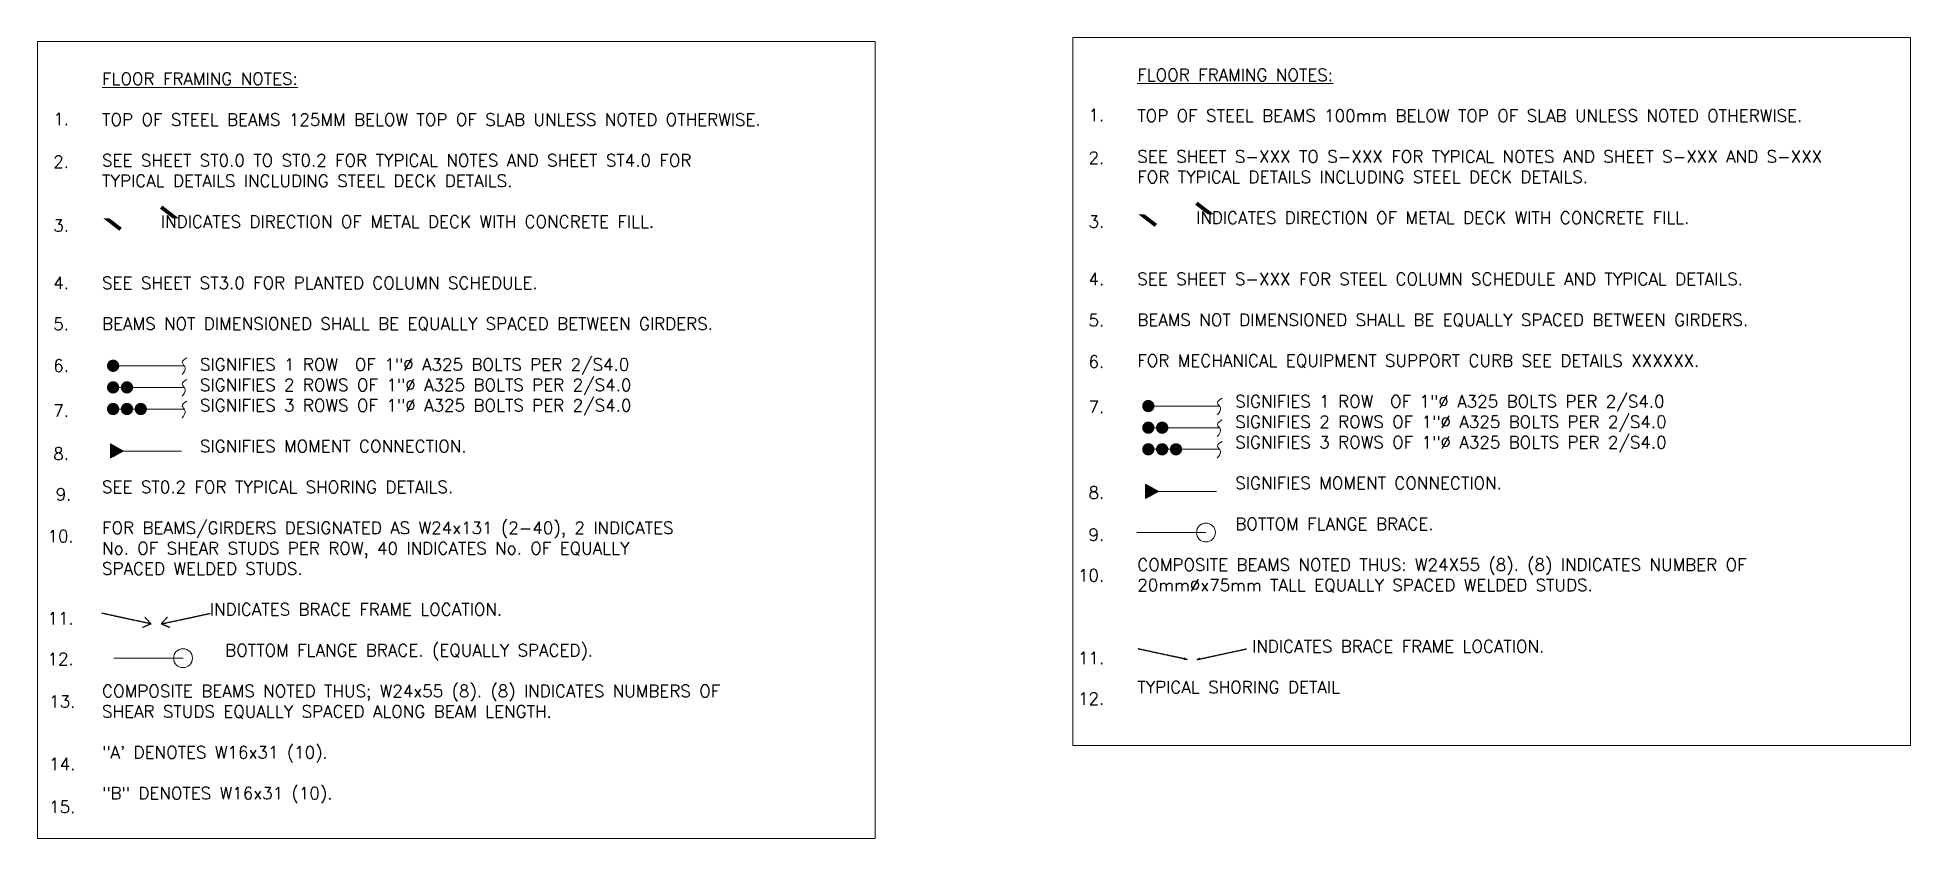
# Model space of a CAD drawing. Header units: millimetres. Extents: x -101701 to 170890, y -50253 to 85631.
# Drawn here: x 109704 to 170890, y 55527 to 81699 of the extents above; entities that cross this region are included whole.
import ezdxf
from ezdxf.enums import TextEntityAlignment as Align

# ---------------------------------------------------------------- set-up
doc = ezdxf.new("R2010")
doc.units = ezdxf.units.MM
doc.header["$MEASUREMENT"] = 0
doc.linetypes.add('HIDDEN', pattern=[0.375, 0.25, -0.125])
doc.linetypes.add('PHANTOM2', pattern=[1.25, 0.625, -0.125, 0.125, -0.125, 0.125, -0.125])
doc.layers.get('0').update_dxf_attribs({"lineweight": 0})
for name, color, linetype, lineweight in [('S-Anno-Symb', 143, 'PHANTOM2', 15), ('S-Anno-Text', 52, 'Continuous', 15), ('S-BRACE', 2, 'Continuous', 18)]:
    doc.layers.add(name, color=color, linetype=linetype, lineweight=lineweight)
doc.styles.add('1', font='simplex.shx', dxfattribs={"width": 0.85, "height": 300})
doc.styles.add('ROMANS1', font='ROMANS.shx', dxfattribs={"height": 0.09375})
doc.dimstyles.new('ESCA', dxfattribs={"dimtxt": 300, "dimasz": 1, "dimexe": 100, "dimexo": 100, "dimgap": 100, "dimtad": 1, "dimdec": 0, "dimrnd": 1, "dimdsep": 46, "dimtxsty": '1', "dimblk1": 'ESCADIM_ARW', "dimblk2": 'ESCADIM_ARW', "dimsah": 1, "dimcen": 50, "dimclrd": 256, "dimclre": 256, "dimclrt": 52, "dimadec": 0, "dimazin": 0, "dimtfac": 1, "dimtdec": 0, "dimtofl": 0, "dimtmove": 0, "dimatfit": 3, "dimldrblk": 'ESCADIM_ARW', "dimfxl": 1, "dimtolj": 1, "dimtzin": 0, "dimarcsym": 0})

msp = doc.modelspace()

# ---------------------------------------------------------------- texts
at = {"layer": 'S-Anno-Text', "style": 'ROMANS1'}
for s, p in [('1.', (110734.12225, 79234.94514, -106.73928)), ('1.', (144551.22122, 79362.53828, -106.7393)), ('2.', (110734.12225, 77837.38519, -106.73928)), ('2.', (144551.22122, 77964.97832, -106.7393)), ('3.', (144551.22122, 75883.62732, -106.7393)), ('3.', (110734.12225, 75756.03419, -106.73928)), ('4.', (110734.12225, 73880.69132, -106.73928)), ('4.', (144551.22122, 74008.28446, -106.7393)), ('5.', (110734.12225, 72534.05083, -106.73928)), ('5.', (144551.22122, 72661.64397, -106.7393)), ('6.', (110734.12225, 71175.01798, -106.73928)), ('6.', (144551.22122, 71302.61112, -106.7393)), ('7.', (144551.22122, 69829.99694, -106.7393)), ('7.', (110734.12225, 69702.4038, -106.73928)), ('8.', (110734.12225, 68301.69183, -106.73928)), ('9.', (110811.81382, 66970.49952, -213.47859)), ('8.', (144551.22122, 67029.36497, -106.7393)), ('10.', (110889.5054, 65604.79735, -320.21789)), ('9.', (144551.22122, 65650.90096, -106.7393)), ('10.', (144551.22122, 64321.96995, -106.7393)), ('11.', (110889.5054, 62922.01445, -320.21789)), ('12.', (110889.5054, 61589.38988, -320.21789)), ('11.', (144551.22122, 61623.61291, -106.7393)), ('13.', (110941.34876, 60204.93006, -320.21785)), ('12.', (144551.22122, 60299.5466, -106.7393)), ('14.', (110941.34876, 58159.84316, -320.21785)), ('15.', (110941.34876, 56762.61712, -320.21785))]:
    msp.add_text(s, height=400, dxfattribs=at).set_placement(p, align=Align.TOP_RIGHT)
at = {"layer": 'S-Anno-Text', "char_height": 400, "width": 25187.5, "attachment_point": 1, "style": 'ROMANS1'}
for s, insert in [('\\A1;{\\L\\C1;FLOOR FRAMING NOTES:\\l \\P\\P}TOP OF STEEL BEAMS 125MM BELOW TOP OF SLAB UNLESS NOTED OTHERWISE.\\P\\PSEE SHEET ST0.0 TO ST0.2 FOR TYPICAL NOTES AND SHEET ST4.0 FOR \\PTYPICAL DETAILS INCLUDING STEEL DECK DETAILS. \\P\\P       INDICATES DIRECTION OF METAL DECK WITH CONCRETE FILL.\\P\\P\\PSEE SHEET ST3.0 FOR PLANTED COLUMN SCHEDULE. \\P\\PBEAMS NOT DIMENSIONED SHALL BE EQUALLY SPACED BETWEEN GIRDERS. \\P\\P^I^ISIGNIFIES 1 ROW  OF 1"%%C A325 BOLTS PER 2/S4.0\\P^I^ISIGNIFIES 2 ROWS OF 1"%%C A325 BOLTS PER 2/S4.0\\P^I^ISIGNIFIES 3 ROWS OF 1"%%C A325 BOLTS PER 2/S4.0\\P\\P^I^ISIGNIFIES MOMENT CONNECTION.\\P\\PSEE ST0.2 FOR TYPICAL SHORING DETAILS.\\P\\PFOR BEAMS/GIRDERS DESIGNATED AS W24x131 (2-40), 2 INDICATES\\PNo. OF SHEAR STUDS PER ROW, 40 INDICATES No. OF EQUALLY\\PSPACED WELDED STUDS.\\P\\P^I       INDICATES BRACE FRAME LOCATION.\\P\\P^I^I   BOTTOM FLANGE BRACE. (EQUALLY SPACED).\\P\\PCOMPOSITE BEAMS NOTED THUS; W24x55 (8). (8) INDICATES NUMBERS OF\\PSHEAR STUDS EQUALLY SPACED ALONG BEAM LENGTH.\\P\\P"A\' DENOTES W16x31 (10).\\P\\P"B" DENOTES W16x31 (10).', (111814.17886, 80548.22849, -106.73928)), ('\\A1;{\\L\\C1;FLOOR FRAMING NOTES:\\l \\P\\P}TOP OF STEEL BEAMS 100mm BELOW TOP OF SLAB UNLESS NOTED OTHERWISE.\\P\\PSEE SHEET S-XXX TO S-XXX FOR TYPICAL NOTES AND SHEET S-XXX AND S-XXX FOR TYPICAL DETAILS INCLUDING STEEL DECK DETAILS. \\P\\P       INDICATES DIRECTION OF METAL DECK WITH CONCRETE FILL.\\P\\P\\PSEE SHEET S-XXX FOR STEEL COLUMN SCHEDULE AND TYPICAL DETAILS. \\P\\PBEAMS NOT DIMENSIONED SHALL BE EQUALLY SPACED BETWEEN GIRDERS. \\P\\PFOR MECHANICAL EQUIPMENT SUPPORT CURB SEE DETAILS XXXXXX.\\P\\P^I^ISIGNIFIES 1 ROW  OF 1"%%C A325 BOLTS PER 2/S4.0\\P^I^ISIGNIFIES 2 ROWS OF 1"%%C A325 BOLTS PER 2/S4.0\\P^I^ISIGNIFIES 3 ROWS OF 1"%%C A325 BOLTS PER 2/S4.0\\P\\P^I^ISIGNIFIES MOMENT CONNECTION.\\P\\P^I^IBOTTOM FLANGE BRACE.{\\L\\C1;\\P\\P}COMPOSITE BEAMS NOTED THUS: W24X55 (8). (8) INDICATES NUMBER OF 20mm%%Cx75mm TALL EQUALLY SPACED WELDED STUDS. \\P\\P\\P^I^I  INDICATES BRACE FRAME LOCATION.\\P\\PTYPICAL SHORING DETAIL', (145631.27783, 80675.82163, -106.7393))]:
    msp.add_mtext(s, dxfattribs=dict(at, insert=insert))

# ---------------------------------------------------------------- blocks, each defined once
blk = doc.blocks.new('ESCADIM_ARW')
at = {"color": 7}
blk.add_line((-150, 0), (150, 0), dxfattribs=at)
blk.add_circle((0, 0), 75, dxfattribs=at)

# ---------------------------------------------------------------- hatches: boundary and pattern name
at = {"layer": 'S-Anno-Text'}
h = msp.add_hatch(color=1, dxfattribs=at)
h.paths.add_polyline_path([(112084.88891, 68418.23394), (112084.88891, 68185.35123), (112506.04436, 68185.35123)])
h.paths.add_polyline_path([(112084.88891, 67952.46851), (112506.04436, 68185.35123), (112084.88891, 68185.35123)])
h = msp.add_hatch(color=1, dxfattribs=at)
h.paths.add_polyline_path([(145901.98789, 67102.06951), (145901.98789, 66869.18679), (146323.14334, 66869.18679)])
h.paths.add_polyline_path([(145901.98789, 66636.30408), (146323.14334, 66869.18679), (145901.98789, 66869.18679)])

# ---------------------------------------------------------------- linework, layer by layer
at = {"layer": 'S-Anno-Symb'}
for p, q in [((112506.04436, 68185.35123, -106.73928), (112084.88891, 68418.23394, -106.73928)), ((112084.88891, 68418.23394, -106.73928), (112084.88891, 68185.35123, -106.73928)), ((112506.04436, 68185.35123, -106.73928), (112084.88891, 67952.46851, -106.73928)), ((112084.88891, 67952.46851, -106.73928), (112084.88891, 68185.35123, -106.73928)), ((146323.14334, 66869.18679, -106.7393), (145901.98789, 67102.06951, -106.7393)), ((145901.98789, 67102.06951, -106.7393), (145901.98789, 66869.18679, -106.7393)), ((146323.14334, 66869.18679, -106.7393), (145901.98789, 66636.30408, -106.7393)), ((145901.98789, 66636.30408, -106.7393), (145901.98789, 66869.18679, -106.7393))]:
    msp.add_line(p, q, dxfattribs=at)
at = {"layer": 'S-Anno-Text', "color": 1}
for p, q in [((114495.92399, 70972.12687, -106.73928), (112174.30821, 70972.12687, -106.73928)), ((114495.92399, 70265.95827, -106.73928), (112174.30821, 70265.95827, -106.73928)), ((114495.92399, 69559.78967, -106.73928), (112174.30821, 69559.78967, -106.73928)), ((148313.02297, 69655.96243, -106.7393), (145991.40718, 69655.96243, -106.7393)), ((148313.02297, 68949.79384, -106.7393), (145991.40718, 68949.79384, -106.7393)), ((112084.88891, 68418.23394, -106.73928), (112506.04436, 68185.35123, -106.73928)), ((114406.5047, 68185.35123, -106.73928), (112084.88891, 68185.35123, -106.73928)), ((148313.02297, 68243.62524, -106.7393), (145991.40718, 68243.62524, -106.7393)), ((145901.98789, 67102.06951, -106.7393), (146323.14334, 66869.18679, -106.7393)), ((148223.60367, 66869.18679, -106.7393), (145901.98789, 66869.18679, -106.7393)), ((145618.03504, 65524.48603, -106.7393), (147873.39663, 65524.48603, -106.7393)), ((112202.95675, 61418.01113, -320.21789), (114458.31834, 61418.01113, -320.21789))]:
    msp.add_line(p, q, dxfattribs=at)
at = {"layer": 'S-Anno-Text'}
for points, elevation in [([(109703.70449, 81571.00689), (137073.08875, 81571.00689), (137073.08875, 55526.55086), (109703.70449, 55526.55086)], -106.73928), ([(170890.18772, 81698.60003), (143520.80346, 81698.60003), (143520.80346, 58564.814), (170890.18772, 58564.814)], -106.7393)]:
    msp.add_lwpolyline(points, close=True, dxfattribs=dict(at, elevation=elevation))
at = {"layer": 'S-Anno-Text', "color": 2}
for points, elevation in [([(113744.95367, 76155.92243, 124.998, 124.998, 0), (114215.9418, 75793.37886, 0, 0, 0), (111949.26042, 75793.37886, 124.998, 124.998, 0), (112420.24855, 75430.83529, 124.998, 124.998, 0)], -106.73928), ([(147562.05265, 76283.51557, 124.998, 124.998, 0), (148033.04078, 75920.972, 0, 0, 0), (145766.35939, 75920.972, 124.998, 124.998, 0), (146237.34752, 75558.42842, 124.998, 124.998, 0)], -106.7393)]:
    msp.add_lwpolyline(points, format="xyseb", dxfattribs=dict(at, elevation=elevation))
at = {"layer": 'S-Anno-Text', "color": 1, "const_width": 200}
for points, elevation in [([(112074.30821, 70972.12687, 1), (112274.30821, 70972.12687, 1)], -106.73928), ([(112074.30821, 70265.95827, 1), (112274.30821, 70265.95827, 1)], -106.73928), ([(112526.47614, 70265.95827, 1), (112726.47614, 70265.95827, 1)], -106.73928), ([(112074.30821, 69559.78967, 1), (112274.30821, 69559.78967, 1)], -106.73928), ([(112526.47614, 69559.78967, 1), (112726.47614, 69559.78967, 1)], -106.73928), ([(112978.64408, 69559.78967, 1), (113178.64408, 69559.78967, 1)], -106.73928), ([(145891.40718, 69655.96243, 1), (146091.40718, 69655.96243, 1)], -106.7393), ([(145891.40718, 68949.79384, 1), (146091.40718, 68949.79384, 1)], -106.7393), ([(146343.57512, 68949.79384, 1), (146543.57512, 68949.79384, 1)], -106.7393), ([(145891.40718, 68243.62524, 1), (146091.40718, 68243.62524, 1)], -106.7393), ([(146343.57512, 68243.62524, 1), (146543.57512, 68243.62524, 1)], -106.7393), ([(146795.74305, 68243.62524, 1), (146995.74305, 68243.62524, 1)], -106.7393)]:
    msp.add_lwpolyline(points, format="xyb", close=True, dxfattribs=dict(at, elevation=elevation))
at = {"layer": 'S-Anno-Text', "color": 1}
for centre in [(147873.39663, 65524.48603, -106.7393), (114458.31834, 61418.01113, -320.21789)]:
    msp.add_circle(centre, 308.79536, dxfattribs=at)
for points in [[(114584.30496, 71231.17104, -106.73928), (114434.81953, 71077.03608, -106.73928), (114530.53813, 70911.24659, -106.73928), (114426.84253, 70685.77055, -106.73928)], [(114584.30496, 70525.00244, -106.73928), (114434.81953, 70370.86748, -106.73928), (114530.53813, 70205.07799, -106.73928), (114426.84253, 69979.60196, -106.73928)], [(114584.30496, 69818.83385, -106.73928), (114434.81953, 69664.69888, -106.73928), (114530.53813, 69498.9094, -106.73928), (114426.84253, 69273.43336, -106.73928)], [(148401.40394, 69915.0066, -106.7393), (148251.9185, 69760.87164, -106.7393), (148347.63711, 69595.08216, -106.7393), (148243.9415, 69369.60612, -106.7393)], [(148401.40394, 69208.83801, -106.7393), (148251.9185, 69054.70305, -106.7393), (148347.63711, 68888.91356, -106.7393), (148243.9415, 68663.43752, -106.7393)], [(148401.40394, 68502.66941, -106.7393), (148251.9185, 68348.53445, -106.7393), (148347.63711, 68182.74496, -106.7393), (148243.9415, 67957.26893, -106.7393)]]:
    msp.add_spline(points, degree=3, dxfattribs=at)

msp.set_redraw_order([(e.dxf.handle, doc.entitydb.next_handle()) for e in msp.query("TEXT MTEXT ATTDEF DIMENSION ARC_DIMENSION")])  # texts and dimensions are drawn at this point

# ---------------------------------------------------------------- leaders
at = {"layer": 'S-BRACE', "linetype": 'HIDDEN'}
for points, override in [([(113414.9766, 62537.69563, -320.21789), (111800.93145, 62886.09198, -320.21789)], {"dimasz": 250, "dimldrblk": 'Open90'}), ([(113743.91076, 62537.69563, -320.21789), (115357.95591, 62886.09198, -320.21789)], {"dimasz": 250, "dimldrblk": 'Open90'}), ([(147257.84988, 61375.73091, -106.7393), (145643.80473, 61724.12725, -106.7393)], {"dimasz": 100, "dimldrblk": 'Open30'}), ([(147586.78403, 61375.73091, -106.7393), (149200.82918, 61724.12725, -106.7393)], {"dimasz": 100, "dimldrblk": 'Open30'})]:
    msp.add_leader(points, dimstyle='ESCA', override=override, dxfattribs=at)

doc.saveas('drawing.dxf')
